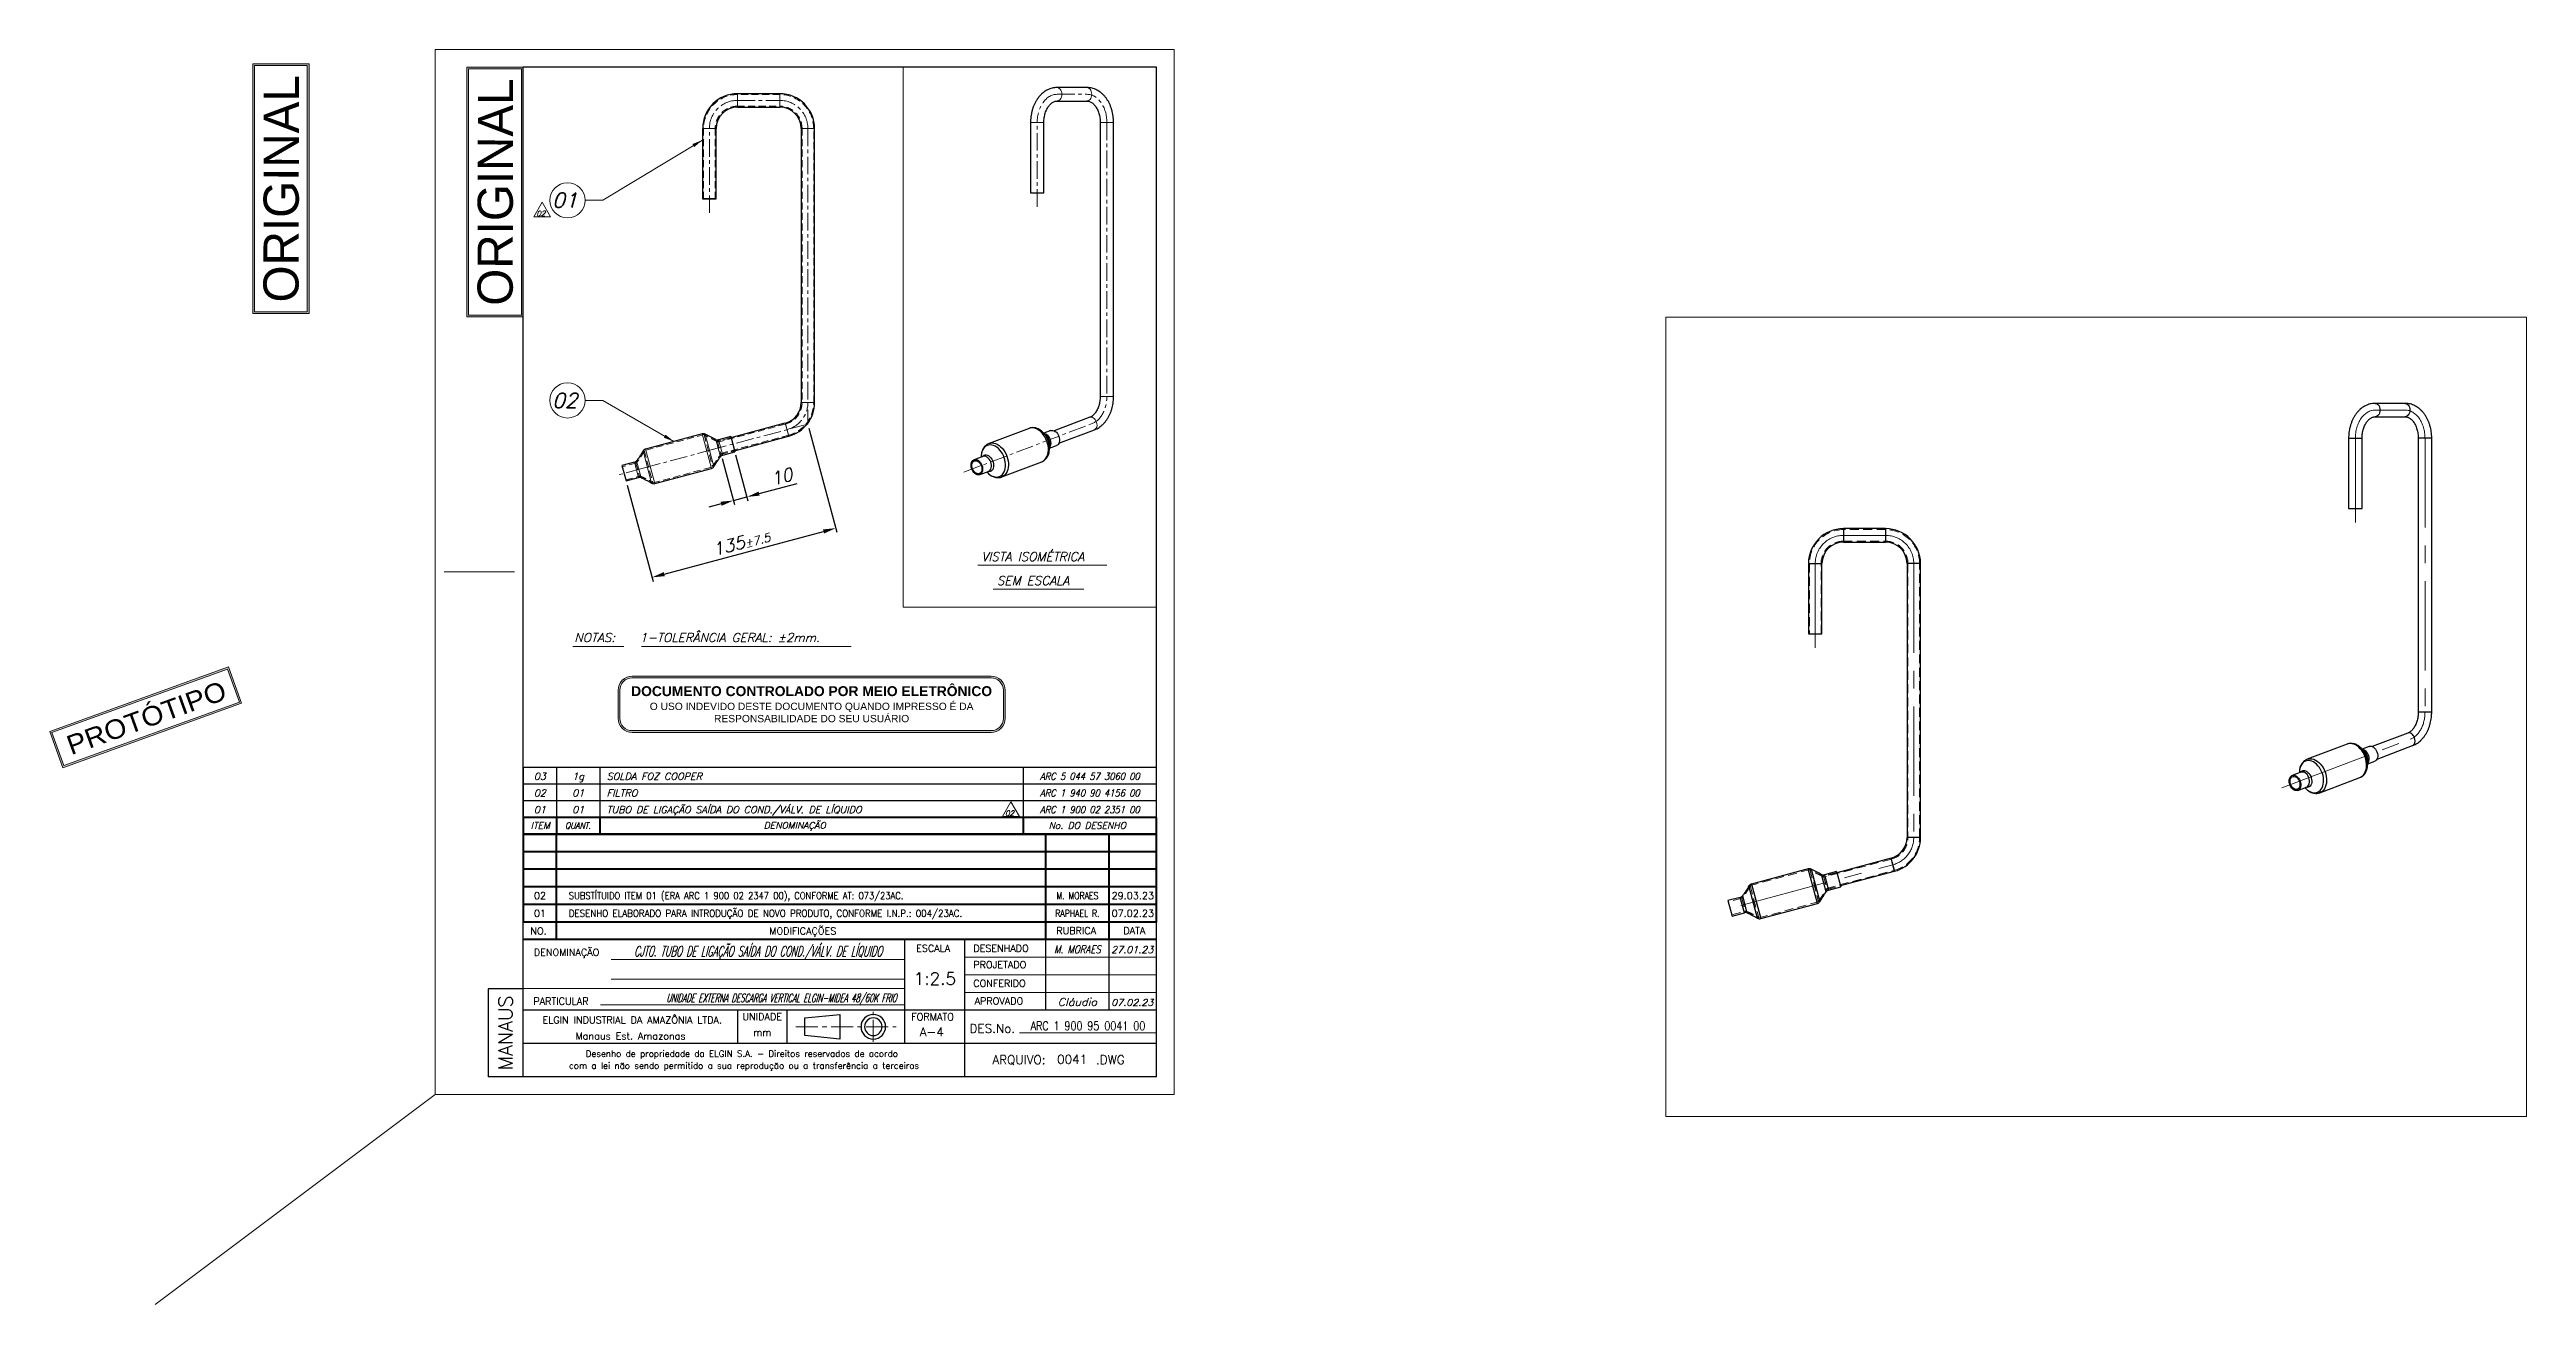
# Model space of a CAD drawing. Header units: millimetres. Extents: x -274 to 1592, y -149 to 3482.
# Drawn here: x -274 to 1486, y -149 to 742 of the extents above; entities that cross this region are included whole.
import ezdxf
from ezdxf.enums import TextEntityAlignment as Align

# ---------------------------------------------------------------- set-up
doc = ezdxf.new("R2010")
doc.units = ezdxf.units.MM
doc.header["$LTSCALE"] = 5
for name, pattern in [('CENTER', [2, 1.25, -0.25, 0.25, -0.25]), ('CENTERX2', [20.32, 12.7, -2.54, 2.54, -2.54]), ('DASHED', [0.75, 0.5, -0.25]), ('HIDDEN', [1.905, 1.27, -0.635])]:
    doc.linetypes.add(name, pattern=pattern)
for name, color, linetype, lineweight in [('Carimbo', 10, 'Continuous', 15), ('Dimensão', 252, 'Continuous', 13), ('Hachura', 2, 'Continuous', 20), ('LCentro', 1, 'CENTER', 15), ('LContorno', 7, 'Continuous', 30), ('LTexto', 7, 'Continuous', 25), ('LTracejada', 2, 'DASHED', 20), ('TEXTO', 3, 'Continuous', 25)]:
    doc.layers.add(name, color=color, linetype=linetype, lineweight=lineweight)
doc.styles.add('ARIAL', font='arial.ttf', dxfattribs={"height": 20})
doc.styles.add('ARIAL ELGIN', font='ARIAL.TTF')
doc.styles.add('ARIAL-ELGIN', font='arial.ttf')
doc.styles.add('romans', font='romans.shx', dxfattribs={"oblique": 15})
doc.dimstyles.new('romans', dxfattribs={"dimscale": 2, "dimtxt": 3, "dimasz": 3, "dimexe": 1, "dimexo": 1, "dimgap": 1.5, "dimtad": 1, "dimdsep": 46, "dimtxsty": 'romans', "dimcen": 0, "dimclrd": 256, "dimclre": 256, "dimclrt": 7, "dimaunit": 1, "dimadec": 0, "dimazin": 0, "dimtfac": 0.666666, "dimtmove": 0, "dimatfit": 3, "dimfxl": 1, "dimlwd": -1, "dimarcsym": 0})
doc.dimstyles.new('romans$0', dxfattribs={"dimscale": 3, "dimtxt": 3, "dimasz": 3, "dimexe": 1, "dimexo": 1, "dimgap": 1, "dimtad": 1, "dimdsep": 46, "dimtxsty": 'romans', "dimcen": 0, "dimclrt": 7, "dimaunit": 1, "dimadec": 0, "dimazin": 0, "dimtfac": 0.666666, "dimtmove": 0, "dimatfit": 3, "dimfxl": 1, "dimarcsym": 0})

msp = doc.modelspace()

# ---------------------------------------------------------------- texts
at = {"layer": 'TEXTO', "style": 'romans', "oblique": 15}
for s, p in [('VISTA ISOMÉTRICA', (388.06, 379.041)), ('SEM ESCALA', (399.044, 362)), ('NOTAS:', (98.864, 321.533)), ('1-TOLERÂNCIA GERAL: ±2mm.', (145.225, 321.533))]:
    msp.add_text(s, height=6.25, dxfattribs=at).set_placement(p)

# ---------------------------------------------------------------- blocks, each defined once
blk = doc.blocks.new('Carimbo Original')
at = {"layer": 'LCentro'}
h = blk.add_hatch(color=10, dxfattribs=at)
h.paths.add_polyline_path([(-16, -71), (0, -71), (0, 0), (-16, 0)])
h.paths.add_polyline_path([(-15.5, -0.5), (-0.5, -0.5), (-0.5, -70.5), (-15.5, -70.5)], flags=16)
at = {"layer": 'LCentro', "color": 10, "linetype": 'Continuous'}
for points in [[(0, -71), (0, 0), (-16, 0), (-16, -71)], [(-0.5, -70.5), (-0.5, -0.5), (-15.5, -0.5), (-15.5, -70.5)]]:
    blk.add_lwpolyline(points, close=True, dxfattribs=at)
at = {"layer": 'LCentro', "color": 10, "style": 'ARIAL ELGIN', "width": 0.968396}
blk.add_text('ORIGINAL', height=10, rotation=89.88333, dxfattribs=at).set_placement((-2.99, -67.83), (-2.86, -3.23), align=Align.FIT)
blk = doc.blocks.new('Acrésc. de Desenho')
at = {"layer": 'LContorno', "color": 3, "lineweight": 60}
for p, q in [((180, 4.74), (0, 4.74)), ((0, 4.74), (0, 0)), ((0, 0), (180, 0)), ((9.47, 4.74), (9.47, 0)), ((21.79, 4.74), (21.79, 0)), ((142.09, 4.74), (142.09, 0)), ((180, 0), (180, 4.74))]:
    blk.add_line(p, q, dxfattribs=at)
at = {"layer": 'TEXTO', "style": 'romans', "oblique": 15}
for s, height, width, p in [('ITEM', 1.83, 1.035276, (4.87, 2.45)), ('QUANT.', 1.757, 0.879985, (15.53, 2.42))]:
    blk.add_text(s, height=height, dxfattribs=dict(at, width=width)).set_placement(p, align=Align.MIDDLE_CENTER)
at = {"layer": 'TEXTO', "style": 'romans', "oblique": 15, "width": 1.035276}
for s, p in [('DENOMINAÇÃO', (77.18, 2.45)), ('No. DO DESENHO', (160.3, 2.45))]:
    blk.add_text(s, height=1.8299, dxfattribs=at).set_placement(p, align=Align.MIDDLE)
blk = doc.blocks.new('Modificações1')
at = {"layer": 'LContorno', "color": 3, "lineweight": 60}
for p, q in [((180, 5), (0, 5)), ((0, 5), (0, 0)), ((180, 0), (0, 0)), ((9.5, 0), (9.5, 5)), ((148.5, 0), (148.5, 5)), ((166.5, 0), (166.5, 5)), ((180, 0), (180, 5))]:
    blk.add_line(p, q, dxfattribs=at)
at = {"layer": 'TEXTO', "style": 'romans'}
for tag, p in [('Nº', (4.75, 2.5)), ('RÚBRICA', (157.5, 2.5)), ('DATA', (173.25, 2.5))]:
    blk.add_attdef(tag, text='', height=2, dxfattribs=at).set_placement(p, align=Align.MIDDLE_CENTER)
blk.add_attdef('MODIFICAÇÕES', text='', height=2, dxfattribs=at).set_placement((12.975, 2.5), align=Align.MIDDLE_LEFT)
blk = doc.blocks.new('Acrésc. de Desenho1')
at = {"layer": 'LContorno', "color": 3}
for p, q in [((180, 4.74), (0, 4.74)), ((0, 4.74), (0, 0)), ((180, 0), (0, 0)), ((9.47, 4.74), (9.47, 0)), ((21.79, 4.74), (21.79, 0)), ((142.09, 4.74), (142.09, 0)), ((180, 0), (180, 4.74))]:
    blk.add_line(p, q, dxfattribs=at)
at = {"layer": 'TEXTO', "style": 'romans', "oblique": 15, "width": 1.035276}
for tag, p in [('ITEM', (4.74, 0.66)), ('QUANT.', (15.63, 0.66)), ('NºDESENHO', (161.04, 0.66))]:
    blk.add_attdef(tag, text='', height=1.93, dxfattribs=at).set_placement(p, align=Align.BOTTOM_CENTER)
blk.add_attdef('DENOMINAÇÃO', text='', height=1.93, dxfattribs=at).set_placement((23.75, 0.66), align=Align.BOTTOM_LEFT)
blk = doc.blocks.new('A4')
at = {"layer": 'Dimensão'}
for p, q in [((-0.01, 0), (-0.01, 297)), ((209.99, 297), (-0.01, 297)), ((209.99, 0), (209.99, 297)), ((2.49, 148.5), (22.49, 148.5)), ((133.49, 38.38), (49.99, 38.38)), ((150.49, 39), (204.99, 39)), ((191.49, 39), (173.49, 39)), ((133.49, 30.12), (24.99, 30.12)), ((133.49, 32.75), (49.99, 32.75)), ((150.49, 34), (204.99, 34)), ((150.49, 29), (204.99, 29)), ((133.49, 25.5), (46.99, 25.5)), ((204.99, 17.5), (165.99, 17.5)), ((209.99, 0), (-0.01, 0))]:
    blk.add_line(p, q, dxfattribs=at)
at = {"layer": 'LCentro'}
for p, q in [((124.49, 15), (124.49, 23.5)), ((102.49, 19.25), (130.99, 19.25))]:
    blk.add_line(p, q, dxfattribs=at)
at = {"layer": 'LContorno', "color": 3}
for p, q in [((24.99, 5), (24.99, 292)), ((204.99, 292), (24.99, 292)), ((204.99, 5), (204.99, 292)), ((133.49, 14.5), (133.49, 44)), ((150.49, 5), (150.49, 44)), ((173.49, 24), (173.49, 44)), ((191.49, 24), (191.49, 44)), ((14.99, 30), (14.99, 5)), ((24.99, 30), (14.99, 30)), ((204.99, 24), (24.99, 24)), ((85.99, 14.5), (85.99, 24)), ((99.99, 14.5), (99.99, 24)), ((204.99, 14.5), (24.99, 14.5)), ((204.99, 5), (14.99, 5))]:
    blk.add_line(p, q, dxfattribs=at)
at = {"layer": 'LContorno', "color": 3, "lineweight": 50}
for p, q in [((204.99, 49), (24.99, 49)), ((204.99, 44), (24.99, 44)), ((34.49, 44), (34.49, 49)), ((173.49, 44), (173.49, 49)), ((191.49, 44), (191.49, 49))]:
    blk.add_line(p, q, dxfattribs=at)
at = {"layer": 'LContorno'}
for p, q in [((104.99, 21.75), (114.94, 22.74)), ((104.99, 19.25), (104.99, 21.75)), ((114.94, 22.74), (114.94, 15.74)), ((104.99, 16.74), (104.99, 19.24)), ((114.94, 15.74), (104.99, 16.74))]:
    blk.add_line(p, q, dxfattribs=at)
for major_axis, start_param, end_param in [((2.47, 2.47), 5.497787, 11.780972), ((-1.77, 1.77), 3.926991, 10.210176)]:
    blk.add_ellipse((124.49, 19.25), major_axis=major_axis, ratio=1, start_param=start_param, end_param=end_param, dxfattribs=at)
at = {"layer": 'LContorno', "style": 'romans'}
blk.add_text('MANAUS', height=4, rotation=90, dxfattribs=at).set_placement((19.99, 17.5), align=Align.MIDDLE)
blk.add_text('A-4', height=2.5, dxfattribs=at).set_placement((137.67, 15.78), align=Align.BOTTOM_LEFT)
at = {"layer": 'LContorno', "style": 'romans', "oblique": 15, "width": 2.742105}
blk.add_attdef('DENOMINAÇÃO', text='', height=2.9, rotation=0.17793, dxfattribs=at).set_placement((51.25, 39.09), (132.24, 39.34), align=Align.FIT)
at = {"layer": 'LContorno', "style": 'romans', "oblique": 15}
for tag, height, width, p in [('NOME1', 2.22, 1.035276, (182.49, 39.49)), ('NOME2', 2.22, 1.035276, (182.49, 34.49)), ('DATA1', 1.93, 0.9, (198.08, 39.59)), ('DATA2', 1.93, 0.9, (198.08, 34.59)), ('NOME3', 2.22, 1.035276, (182.49, 24.49)), ('DATA3', 1.93, 0.9, (198.08, 24.59))]:
    blk.add_attdef(tag, text='', height=height, dxfattribs=dict(at, width=width)).set_placement(p, align=Align.BOTTOM_CENTER)
for tag, height, width, p, p2 in [('DENOMINAÇÃO1', 2.9, 2.574799, (51.25, 33.72), (132.24, 33.72)), ('PARTICULAR', 2.41, 4.089453, (47.62, 26.3), (132.24, 26.3))]:
    blk.add_attdef(tag, text='', height=height, dxfattribs=dict(at, width=width)).set_placement(p, p2, align=Align.FIT)
at = {"layer": 'LContorno', "style": 'romans'}
for tag, height, p in [('ESC.', 3.5, (141.99, 30.12)), ('ARQUIVO', 2.5, (181, 7.98))]:
    blk.add_attdef(tag, text='', height=height, dxfattribs=at).set_placement(p, align=Align.BOTTOM_CENTER)
at = {"layer": 'LContorno', "style": 'romans', "width": 0.85}
blk.add_attdef('NºDESENHO', text='', height=2.5, dxfattribs=at).set_placement((185.49, 17.5), align=Align.BOTTOM_CENTER)
at = {"layer": 'LTexto', "style": 'romans'}
for s, height, p in [('NO.', 2, (29.34, 45.49)), ('MODIFICAÇÕES', 2, (104.44, 45.49)), ('ESCALA', 2, (141.5, 40.5)), ('RUBRICA', 2, (182.14, 45.52)), ('DATA', 2, (198.66, 45.52)), ('DENOMINAÇÃO', 2, (37.31, 39.37)), ('PARTICULAR', 2, (35.72, 25.51)), ('DES.No.', 2.5, (158.31, 17.52)), ('ARQUIVO:       .DWG', 2.5, (177.13, 8.62))]:
    blk.add_text(s, height=height, dxfattribs=at).set_placement(p, align=Align.CENTER)
for s, p in [('DESENHADO', (152.89, 42.49)), ('PROJETADO', (152.89, 37.87)), ('CONFERIDO', (152.89, 32.55)), ('APROVADO', (153.28, 27.53))]:
    blk.add_text(s, height=2, dxfattribs=at).set_placement(p, align=Align.TOP_LEFT)
for s, height, p in [('ELGIN INDUSTRIAL DA AMAZÔNIA LTDA. ', 2, (56.66, 21.14)), ('UNIDADE', 2, (92.92, 22.13)), ('Manaus Est. Amazonas', 2, (55.49, 16.62)), ('mm', 2, (92.92, 17.61)), ('com a lei não sendo permitido a sua reprodução ou a transferência a terceiros', 1.8, (87.74, 8.19)), ('Desenho de propriedade da ELGIN S.A. - Direitos reservados de acordo ', 1.8, (87.74, 11.59))]:
    blk.add_text(s, height=height, dxfattribs=at).set_placement(p, align=Align.MIDDLE_CENTER)
blk.add_text('FORMATO', height=2, dxfattribs=at).set_placement((135.29, 20.46), align=Align.BOTTOM_LEFT)
blk = doc.blocks.new('Carimbo Original PRETO')
at = {"layer": 'LCentro'}
h = blk.add_hatch(color=3, dxfattribs=at)
h.paths.add_polyline_path([(-16, -71), (0, -71), (0, 0), (-16, 0)])
h.paths.add_polyline_path([(-15.5, -0.5), (-0.5, -0.5), (-0.5, -70.5), (-15.5, -70.5)], flags=16)
at = {"layer": 'LCentro', "color": 3, "linetype": 'Continuous'}
for points in [[(0, -71), (0, 0), (-16, 0), (-16, -71)], [(-0.5, -70.5), (-0.5, -0.5), (-15.5, -0.5), (-15.5, -70.5)]]:
    blk.add_lwpolyline(points, close=True, dxfattribs=at)
at = {"layer": 'LCentro', "color": 3, "style": 'ARIAL ELGIN', "width": 0.968396}
blk.add_text('ORIGINAL', height=10, rotation=89.88333, dxfattribs=at).set_placement((-2.99, -67.83), (-2.86, -3.23), align=Align.FIT)
blk = doc.blocks.new('*D121')
at = {"layer": 'Defpoints', "color": 0}
for p in [(264.8, 476.4), (134.2, 441.4), (284.6, 402.4)]:
    blk.add_point(p, dxfattribs=at)
at = {"layer": 'Dimensão', "color": 0, "lineweight": -2}
for p, q in [((265.5, 473.5), (285.4, 399.5)), ((136.4, 433), (154.8, 364.5)), ((162.7, 369.7), (275.9, 400.1))]:
    blk.add_line(p, q, dxfattribs=at)
at = {"layer": 'Dimensão', "color": 0}
for points in [[(276.3, 398.6), (275.5, 401.5), (284.6, 402.4)], [(162.3, 371.2), (163.1, 368.3), (154, 367.4)]]:
    blk.add_solid(points, dxfattribs=at)
at = {"layer": 'Dimensão', "color": 7, "insert": (217.4, 392.2), "char_height": 9, "attachment_point": 5, "rotation": 15, "style": 'romans'}
blk.add_mtext('135{\\H5.999994;%%p7.5}', dxfattribs=at)
blk = doc.blocks.new('*D122')
at = {"layer": 'Defpoints', "color": 0}
for p in [(203, 454.9), (212.7, 457.5), (221.5, 424.6)]:
    blk.add_point(p, dxfattribs=at)
at = {"layer": 'Dimensão', "color": 0, "lineweight": -2}
for p, q in [((203.8, 452), (212.6, 419.2)), ((213.4, 454.6), (222.2, 421.7)), ((211.8, 422), (221.5, 424.6)), ((230.2, 427), (257.1, 434.2)), ((203.1, 419.7), (194.4, 417.4))]:
    blk.add_line(p, q, dxfattribs=at)
at = {"layer": 'Dimensão', "color": 0}
for points in [[(229.8, 428.4), (230.5, 425.5), (221.5, 424.6)], [(203.5, 418.3), (202.7, 421.2), (211.8, 422)]]:
    blk.add_solid(points, dxfattribs=at)
at = {"layer": 'Dimensão', "color": 7, "insert": (246, 439), "char_height": 9, "attachment_point": 5, "rotation": 15, "style": 'romans'}
blk.add_mtext('10', dxfattribs=at)
blk = doc.blocks.new('InsCirculo')
at = {"layer": 'Dimensão'}
blk.add_circle((0, 0), 5, dxfattribs=at)
at = {"layer": 'TEXTO', "style": 'romans', "oblique": 15}
blk.add_attdef('00', text='', height=4.17, dxfattribs=at).set_placement((-0.76, 0), align=Align.MIDDLE_CENTER)
blk = doc.blocks.new('100')
at = {"color": 7, "linetype": 'Continuous', "lineweight": 25}
for p, q in [((110.6, 269.8), (80.6, 269.8)), ((80.6, 269.8), (80.6, 265)), ((80.6, 265), (80.6, 260.2)), ((110.6, 269.8), (110.6, 265)), ((110.6, 265), (110.6, 260.2)), ((80.6, 260.2), (110.6, 260.2)), ((55.9, 245), (55.9, 195)), ((55.9, 245), (60.6, 245)), ((60.6, 245), (65.4, 245)), ((65.4, 195), (65.4, 245)), ((125.9, 245), (125.9, 50.3)), ((130.6, 245), (125.9, 245)), ((135.4, 245), (130.6, 245)), ((135.4, 50.3), (135.4, 245)), ((55.9, 195), (60.6, 195)), ((60.6, 195), (65.4, 195)), ((114.6, 35.6), (76, 25.3)), ((115.8, 31), (114.6, 35.6)), ((130.6, 50.3), (125.9, 50.3)), ((135.4, 50.3), (130.6, 50.3)), ((55.5, 28), (15.3, 17.2)), ((62.1, 3.5), (55.5, 28)), ((57.6, 27.8), (63.8, 4.7)), ((68.4, 11.8), (65.1, 24)), ((75.8, 26.2), (67.2, 23.9)), ((67.2, 23.9), (70.1, 12.9)), ((75.8, 26.2), (78.7, 15.2)), ((78.5, 16.1), (117, 26.4)), ((117, 26.4), (115.8, 31)), ((7.3, 7.8), (-1.5, 5.5)), ((-1.5, 5.5), (1.5, -5.5)), ((10.3, -3.1), (7.3, 7.8)), ((8.9, 8.8), (12.1, -3.2)), ((19.6, -7), (13.5, 15.9)), ((15.3, 17.2), (21.9, -7.3)), ((21.9, -7.3), (62.1, 3.5)), ((70.1, 12.9), (78.7, 15.2)), ((1.5, -5.5), (10.3, -3.1))]:
    blk.add_line(p, q, dxfattribs=at)
at = {"color": 7, "linetype": 'HIDDEN', "lineweight": 18}
for p, q in [((80.6, 260.2), (80.6, 269.8)), ((80.6, 260.9), (80.6, 269.1)), ((110.6, 269.1), (80.6, 269.1)), ((110.6, 260.2), (110.6, 269.8)), ((110.6, 260.9), (110.6, 269.1)), ((80.6, 260.9), (110.6, 260.9)), ((65.4, 245), (55.9, 245)), ((64.7, 245), (56.5, 245)), ((56.5, 245), (56.5, 195)), ((64.7, 195), (64.7, 245)), ((125.9, 245), (135.4, 245)), ((134.7, 245), (126.5, 245)), ((126.5, 245), (126.5, 50.3)), ((134.7, 50.3), (134.7, 245)), ((114.6, 35.6), (117, 26.4)), ((125.9, 50.3), (135.4, 50.3)), ((126.5, 50.3), (134.7, 50.3)), ((56.8, 27.5), (14.3, 16.2)), ((55.5, 28), (62.1, 3.5)), ((56.8, 27.5), (63, 4.6)), ((63.8, 4.7), (57.6, 27.8)), ((65.1, 24), (68.4, 11.8)), ((76, 25.4), (66.4, 22.8)), ((76, 25.3), (66.4, 22.7)), ((66.4, 22.8), (68.9, 13.4)), ((114.7, 35), (66.6, 22.1)), ((70.1, 12.9), (67.2, 23.9)), ((68.7, 14.1), (116.9, 27.1)), ((116.9, 27.1), (114.7, 35)), ((8.4, 7.3), (-1.3, 4.7)), ((7.3, 7.8), (10.3, -3.1)), ((8.4, 7.3), (10.9, -2.1)), ((12.1, -3.2), (8.9, 8.8)), ((13.5, 15.9), (19.6, -7)), ((14.3, 16.2), (20.5, -6.8)), ((21.9, -7.3), (15.3, 17.2)), ((20.5, -6.8), (63, 4.6)), ((68.8, 13.5), (78.5, 16.1)), ((68.9, 13.4), (78.5, 16)), ((1.3, -4.7), (10.9, -2.1))]:
    blk.add_line(p, q, dxfattribs=at)
at = {"color": 7, "linetype": 'CENTERX2', "lineweight": 18}
for p, q in [((80.6, 265), (110.6, 265)), ((60.6, 185), (60.6, 245)), ((130.6, 245), (130.6, 50.3)), ((7.7, 2.1), (115.8, 31))]:
    blk.add_line(p, q, dxfattribs=at)
at = {"color": 7, "linetype": 'Continuous', "lineweight": 25}
for centre, radius, start, end in [((80.6, 245), 24.8, 90, 180), ((110.6, 245), 24.8, 0, 90), ((80.6, 245), 15.2, 90, 180), ((110.6, 245), 15.2, 0, 90), ((110.6, 50.3), 15.2, 285, 0), ((110.6, 50.3), 24.8, 285, 0), ((56.3, 25.1), 3, 62.8621, 105), ((66.4, 26.8), 3, 244.7852, 285), ((6.6, 10.7), 3, 285, 319.8841), ((16.1, 14.4), 3, 105, 149.9758), ((61.3, 6.4), 3, 285, 327.1379), ((70.9, 10), 3, 105, 145.2148), ((11, -6), 3, 70.1159, 105), ((21.1, -4.4), 3, 240.0242, 285)]:
    blk.add_arc(centre, radius, start, end, dxfattribs=at)
at = {"color": 7, "linetype": 'HIDDEN', "lineweight": 18}
for centre, radius, start, end in [((80.6, 245), 24.1, 90, 180), ((110.6, 245), 24.1, 0, 90), ((80.6, 245), 15.9, 90, 180), ((110.6, 245), 15.9, 0, 90), ((110.6, 50.3), 15.9, 285, 0), ((110.6, 50.3), 24.1, 285, 0)]:
    blk.add_arc(centre, radius, start, end, dxfattribs=at)
at = {"color": 7, "linetype": 'CENTERX2', "lineweight": 18}
for centre, start, end in [((80.6, 245), 90, 180), ((110.6, 245), 0, 90), ((110.6, 50.3), 285, 0)]:
    blk.add_arc(centre, 20, start, end, dxfattribs=at)
at = {"color": 7, "linetype": 'HIDDEN', "lineweight": 18}
for points, knots in [([(66.4, 22.6), (65.4, 23.1), (63.2, 24), (60, 25.6), (57.9, 26.7), (56.9, 27.3)], [0, 0, 0, 0, 0.329012, 0.661627, 1, 1, 1, 1]), ([(14.4, 15.8), (13.8, 14.9), (12.8, 13.1), (11.3, 10.7), (9.9, 8.7), (8.9, 7.6), (8.4, 7.2)], [0, 0, 0, 0, 0.311867, 0.580915, 0.809119, 1, 1, 1, 1]), ([(62.9, 4.8), (63.5, 5.8), (64.8, 7.8), (66.8, 10.8), (68.1, 12.7), (68.8, 13.7)], [0, 0, 0, 0, 0.338373, 0.670988, 1, 1, 1, 1]), ([(10.9, -2), (11.5, -2.2), (12.9, -2.6), (15.1, -3.6), (17.7, -5), (19.4, -6), (20.4, -6.5)], [0, 0, 0, 0, 0.190881, 0.419085, 0.688133, 1, 1, 1, 1])]:
    blk.add_open_spline(points, degree=3, knots=knots, dxfattribs=at)
at = {"color": 7, "linetype": 'Continuous', "lineweight": 25}
for points, knots in [([(65.1, 24), (63.9, 24.6), (61.4, 25.9), (58.9, 27.1), (57.6, 27.8)], [0, 0, 0, 0, 0.496068, 1, 1, 1, 1]), ([(13.5, 15.9), (12.9, 14.9), (11.9, 13.1), (10.3, 10.7), (9.3, 9.4), (8.9, 8.8)], [0, 0, 0, 0, 0.405161, 0.737489, 1, 1, 1, 1]), ([(63.8, 4.7), (64.6, 5.9), (66.1, 8.3), (67.7, 10.6), (68.4, 11.8)], [0, 0, 0, 0, 0.503932, 1, 1, 1, 1]), ([(12.1, -3.2), (12.8, -3.4), (14.3, -4.1), (16.8, -5.4), (18.6, -6.4), (19.6, -7)], [0, 0, 0, 0, 0.262511, 0.594839, 1, 1, 1, 1])]:
    blk.add_open_spline(points, degree=3, knots=knots, dxfattribs=at)
blk = doc.blocks.new('Carimbo Protótipo')
at = {"layer": 'LCentro'}
h = blk.add_hatch(color=10, dxfattribs=at)
h.paths.add_polyline_path([(0, 11), (0, 0), (54, 0), (54, 11)])
h.paths.add_polyline_path([(53.5, 10.5), (53.5, 0.5), (0.5, 0.5), (0.5, 10.5)], flags=16)
h.paths.add_polyline_path([(1.66, 0.69), (55.03, 0.69), (55.03, 11.16), (1.66, 11.16)], flags=9)
at = {"layer": 'LCentro', "color": 10, "linetype": 'Continuous'}
for points in [[(0, 0), (54, 0), (54, 11), (0, 11)], [(0.5, 0.5), (53.5, 0.5), (53.5, 10.5), (0.5, 10.5)]]:
    blk.add_lwpolyline(points, close=True, dxfattribs=at)
at = {"layer": 'LCentro', "color": 10, "style": 'ARIAL-ELGIN', "width": 1.050604}
blk.add_text('PROTÓTIPO', height=5.5, dxfattribs=at).set_placement((3.4, 2.53), (50.91, 2.53), align=Align.FIT)
blk = doc.blocks.new('Modificações1 - AJUSTAR')
at = {"layer": 'LContorno', "color": 3, "lineweight": 60}
for p, q in [((180, 5), (0, 5)), ((0, 5), (0, 0)), ((180, 0), (0, 0)), ((9.5, 0), (9.5, 5)), ((148.5, 0), (148.5, 5)), ((166.5, 0), (166.5, 5)), ((180, 0), (180, 5))]:
    blk.add_line(p, q, dxfattribs=at)
at = {"layer": 'TEXTO', "style": 'romans'}
for tag, p in [('Nº', (4.75, 2.5)), ('RÚBRICA', (157.5, 2.5)), ('DATA', (173.25, 2.5))]:
    blk.add_attdef(tag, text='', height=2, dxfattribs=at).set_placement(p, align=Align.MIDDLE_CENTER)
blk.add_attdef('MODIFICAÇÕES', text='', height=2, dxfattribs=at).set_placement((12.97, 1.5), (147.31, 1.5), align=Align.FIT)
blk = doc.blocks.new('Carimbo Cópia Controlada')
h = blk.add_hatch(color=10)
h.paths.add_polyline_path([(106, 0, 0.414214), (110, 4), (110, 12, 0.414214), (106, 16), (4, 16, 0.414214), (0, 12), (0, 4, 0.414214), (4, 0)])
h.paths.add_polyline_path([(4, 0.5, -0.414214), (0.5, 4), (0.5, 12, -0.414214), (4, 15.5), (106, 15.5, -0.414214), (109.5, 12), (109.5, 4, -0.414214), (106, 0.5)], flags=16)
h.paths.add_polyline_path([(3.02, 0.75), (106.86, 0.75), (106.86, 14.69), (3.02, 14.69)], flags=8)
at = {"layer": 'Carimbo', "color": 10}
for points in [[(4, 0), (106, 0, 0.414214), (110, 4), (110, 12, 0.414214), (106, 16), (4, 16, 0.414214), (0, 12), (0, 4, 0.414214)], [(4, 0.5), (106, 0.5, 0.414214), (109.5, 4), (109.5, 12, 0.414214), (106, 15.5), (4, 15.5, 0.414214), (0.5, 12), (0.5, 4, 0.414214)]]:
    blk.add_lwpolyline(points, format="xyb", close=True, dxfattribs=at)
at = {"layer": 'Carimbo', "color": 10, "insert": (55, 8), "char_height": 2.5, "attachment_point": 5, "style": 'ARIAL'}
blk.add_mtext('{\\fArial|b1|i0|c0|p34;\\H1.125x;\\Q0;DOCUMENTO CONTROLADO POR MEIO ELETRÔNICO\\P\\fArial|b0|i0|c0|p34;\\H0.74074x;O USO INDEVIDO DESTE DOCUMENTO QUANDO IMPRESSO É DA\\PRESPONSABILIDADE DO SEU USUÁRIO}', dxfattribs=at)
blk = doc.blocks.new('Bandeira de Revisão')
at = {"layer": 'Dimensão'}
for p, q in [((-2.4, 4.16), (-4.8, 0)), ((-4.8, 0), (0, 0)), ((0, 0), (-2.4, 4.16))]:
    blk.add_line(p, q, dxfattribs=at)
at = {"layer": 'Hachura', "style": 'romans', "oblique": 15}
blk.add_attdef('00', text='', height=1.5, dxfattribs=at).set_placement((-2.77, 0.19), align=Align.CENTER)

# ---------------------------------------------------------------- dimensions: what is measured, and where the dimension line sits
at = {"layer": 'Dimensão'}
dim = msp.add_linear_dim(base=(284.589, 402.401), p1=(134.154, 441.372), p2=(264.769, 476.371), angle=15, dimstyle='romans$0', override={"dimdec": 0, "dimtol": 1, "dimlim": 0, "dimtp": 7.5, "dimtm": 7.5}, dxfattribs=at)
dim.commit()
dim.dimension.update_dxf_attribs({"geometry": '*D121', "text_midpoint": (219.389, 384.931), "dimtype": 161})
dim = msp.add_aligned_dim(p1=(203.001, 454.89), p2=(212.661, 457.478), distance=-34, dimstyle='romans$0', dxfattribs=at)
dim.commit()
dim.dimension.update_dxf_attribs({"geometry": '*D122', "text_midpoint": (246.026, 438.983)})

# ---------------------------------------------------------------- linework, layer by layer
at = {"color": 7, "linetype": 'Continuous', "lineweight": 25}
for p, q in [((1399.564, 491.09), (1378.351, 491.09)), ((1378.351, 481.565), (1399.564, 481.565)), ((1359.446, 466.327), (1359.446, 416.327)), ((1359.446, 466.327), (1367.576, 466.327)), ((1367.576, 466.327), (1368.971, 466.327)), ((1368.971, 416.327), (1368.971, 466.327)), ((1408.944, 466.327), (1408.944, 271.674)), ((1417.074, 466.327), (1408.944, 466.327)), ((1418.469, 466.327), (1417.074, 466.327)), ((1418.469, 271.674), (1418.469, 466.327)), ((1359.446, 416.327), (1367.576, 416.327)), ((1367.576, 416.327), (1368.971, 416.327)), ((1417.074, 271.674), (1408.944, 271.674)), ((1418.469, 271.674), (1417.074, 271.674)), ((1358.404, 248.953), (1329.994, 238.187)), ((1373.986, 247.318), (1369.012, 245.433)), ((1401.537, 256.809), (1376.242, 247.224)), ((1379.618, 238.317), (1404.912, 247.902)), ((1325.575, 228.973), (1319.345, 226.613)), ((1373.013, 234.865), (1377.991, 236.751)), ((1373.155, 236.701), (1373.185, 236.944)), ((1323.35, 216.046), (1329.579, 218.406)), ((1328.415, 217.965), (1329.02, 217.316)), ((1329.881, 218.156), (1329.137, 218.239)), ((1338.994, 214.435), (1367.404, 225.201))]:
    msp.add_line(p, q, dxfattribs=at)
at = {"color": 7, "linetype": 'CENTERX2', "lineweight": 18}
for p, q in [((1378.351, 486.327), (1399.564, 486.327)), ((1364.209, 406.327), (1364.209, 466.327)), ((1413.706, 466.327), (1413.706, 271.674)), ((1311.996, 217.786), (1403.224, 252.355))]:
    msp.add_line(p, q, dxfattribs=at)
at = {"color": 7, "linetype": 'Continuous', "lineweight": 25, "flags": 128}
for points in [[(1378.352, 491.09), (1378.533, 491.083), (1379.252, 490.916), (1379.928, 490.535), (1380.531, 489.957), (1381.032, 489.21), (1381.407, 488.327), (1381.64, 487.351), (1381.718, 486.327)], [(1381.718, 486.327), (1381.64, 485.304), (1381.407, 484.328), (1381.032, 483.445), (1380.531, 482.698), (1379.928, 482.12), (1379.252, 481.739), (1378.533, 481.572), (1378.371, 481.565)], [(1399.564, 491.09), (1399.746, 491.083), (1400.465, 490.916), (1401.141, 490.535), (1401.744, 489.957), (1402.245, 489.21), (1402.62, 488.327), (1402.853, 487.351), (1402.932, 486.327)], [(1402.932, 486.327), (1402.853, 485.304), (1402.62, 484.328), (1402.245, 483.445), (1401.744, 482.698), (1401.141, 482.12), (1400.465, 481.739), (1399.746, 481.572), (1399.564, 481.565)], [(1360.58, 249.344), (1359.403, 249.234), (1358.404, 248.953)], [(1367.404, 225.201), (1368.045, 225.488), (1369.029, 226.128), (1369.903, 226.963), (1370.652, 227.979), (1371.262, 229.157), (1371.724, 230.476), (1372.028, 231.913), (1372.17, 233.442), (1372.146, 235.036), (1371.957, 236.667), (1371.606, 238.305), (1371.101, 239.92), (1370.449, 241.486), (1369.662, 242.972), (1368.755, 244.353), (1367.743, 245.605), (1366.645, 246.704), (1365.481, 247.631), (1364.27, 248.371), (1363.035, 248.908), (1361.797, 249.234), (1360.58, 249.344)], [(1373.986, 247.318), (1374.556, 247.464), (1375.364, 247.464), (1376.198, 247.242), (1377.023, 246.807), (1377.806, 246.176), (1378.515, 245.375), (1379.12, 244.438), (1379.597, 243.403), (1379.926, 242.311), (1380.094, 241.208), (1380.094, 240.139), (1379.926, 239.148), (1379.597, 238.275), (1379.119, 237.556), (1378.514, 237.02), (1377.991, 236.751)], [(1406.592, 252.355), (1406.326, 253.344), (1405.915, 254.287), (1405.378, 255.139), (1404.74, 255.862), (1404.032, 256.42), (1403.285, 256.788), (1402.536, 256.949), (1401.819, 256.895), (1401.537, 256.809)], [(1324.466, 229.858), (1324.444, 229.586), (1324.411, 228.532)], [(1335.209, 214.343), (1336.327, 214.449), (1337.384, 214.766), (1338.361, 215.288), (1339.238, 216.005), (1340, 216.904), (1340.632, 217.968), (1341.123, 219.177), (1341.463, 220.509), (1341.647, 221.938), (1341.671, 223.439), (1341.533, 224.983), (1341.238, 226.541), (1340.79, 228.086), (1340.198, 229.586), (1339.473, 231.016), (1338.627, 232.348), (1337.678, 233.557), (1336.643, 234.62), (1335.54, 235.519), (1334.392, 236.236), (1333.218, 236.758), (1332.04, 237.075), (1330.882, 237.182), (1329.764, 237.075), (1328.707, 236.758), (1327.731, 236.236), (1326.853, 235.519), (1326.092, 234.62), (1325.459, 233.557), (1324.968, 232.348), (1324.628, 231.016), (1324.466, 229.858)], [(1325.133, 228.806), (1325.153, 228.833), (1325.736, 229.448), (1326.429, 229.87), (1327.205, 230.085), (1328.037, 230.085), (1328.895, 229.87), (1329.747, 229.448), (1330.564, 228.833), (1331.314, 228.049), (1331.972, 227.123), (1332.514, 226.089), (1332.919, 224.985), (1333.174, 223.849), (1333.269, 222.725), (1333.2, 221.65), (1332.97, 220.666), (1332.588, 219.807), (1332.067, 219.105), (1331.427, 218.584), (1330.689, 218.264), (1329.881, 218.156), (1329.881, 218.156)], [(1329.579, 218.406), (1330.102, 218.675), (1330.708, 219.211), (1331.185, 219.93), (1331.514, 220.803), (1331.682, 221.794), (1331.682, 222.863), (1331.514, 223.966), (1331.185, 225.058), (1330.708, 226.093), (1330.103, 227.03), (1329.394, 227.831), (1328.611, 228.462), (1327.786, 228.897), (1326.952, 229.119), (1326.144, 229.119), (1325.575, 228.973)], [(1330.013, 238.194), (1330.993, 238.469), (1332.17, 238.578)], [(1332.17, 238.578), (1333.387, 238.469), (1334.625, 238.142), (1335.86, 237.605), (1337.071, 236.866), (1338.235, 235.938), (1339.333, 234.839), (1340.345, 233.588), (1341.252, 232.206), (1342.039, 230.72), (1342.691, 229.155), (1343.196, 227.539), (1343.547, 225.901), (1343.736, 224.271), (1343.76, 222.677), (1343.618, 221.147), (1343.314, 219.71), (1342.852, 218.391), (1342.241, 217.213), (1341.492, 216.197), (1340.619, 215.362), (1339.635, 214.723), (1339, 214.437)], [(1322.381, 215.872), (1321.556, 215.984), (1320.722, 216.314), (1319.914, 216.85), (1319.164, 217.569), (1318.504, 218.443), (1317.96, 219.434), (1317.555, 220.503), (1317.305, 221.606), (1317.221, 222.697), (1317.305, 223.733), (1317.555, 224.67), (1317.961, 225.47), (1318.504, 226.101), (1319.165, 226.537), (1319.915, 226.759), (1320.723, 226.759), (1321.557, 226.537), (1322.382, 226.101), (1323.165, 225.47), (1323.874, 224.67), (1324.479, 223.733), (1324.956, 222.697), (1325.285, 221.606), (1325.453, 220.503), (1325.453, 219.434), (1325.285, 218.443), (1324.956, 217.569), (1324.478, 216.85), (1323.873, 216.314), (1323.165, 215.984), (1322.381, 215.872)], [(1322.235, 216.645), (1321.477, 216.754), (1320.713, 217.078), (1319.979, 217.6), (1319.308, 218.297), (1318.733, 219.135), (1318.28, 220.076), (1317.971, 221.076), (1317.82, 222.087), (1317.833, 223.063), (1318.011, 223.958), (1318.345, 224.73), (1318.819, 225.343), (1319.411, 225.769), (1320.094, 225.987), (1320.836, 225.987), (1321.601, 225.769), (1322.355, 225.343), (1323.061, 224.73), (1323.688, 223.958), (1324.205, 223.063), (1324.588, 222.087), (1324.82, 221.076), (1324.889, 220.076), (1324.793, 219.135), (1324.536, 218.297), (1324.129, 217.6), (1323.593, 217.078), (1322.952, 216.754), (1322.235, 216.645)]]:
    msp.add_lwpolyline(points, dxfattribs=at)
at = {"color": 7, "linetype": 'Continuous', "lineweight": 25}
for centre, radius, start, end in [((1356.918, 234.816), 16.048, 350.669721, 49.909941), ((1402.986, 251.172), 3.795, 300.489602, 18.173929), ((1367.322, 238.751), 6.714, 329.293675, 72.183198), ((1364.523, 237.687), 8.694, 355.097674, 47.328882), ((1335.798, 223.498), 9.174, 222.363049, 266.319655)]:
    msp.add_arc(centre, radius, start, end, dxfattribs=at)
at = {"color": 7, "linetype": 'CENTERX2', "lineweight": 18}
for centre, start_param, end_param in [((1378.351, 466.327), 0, 1.57079633), ((1399.564, 466.327), 4.71238898, 6.28318531), ((1399.564, 271.674), 3.40339204, 4.71238898)]:
    msp.add_ellipse(centre, major_axis=(0, 20), ratio=0.70710678, start_param=start_param, end_param=end_param, dxfattribs=at)
at = {"color": 7, "linetype": 'Continuous', "lineweight": 25}
for points, knots in [([(1378.351, 491.09), (1377.986, 491.082), (1377.051, 491.061), (1375.555, 490.855), (1373.882, 490.437), (1372.25, 489.827), (1370.67, 489.031), (1369.152, 488.054), (1367.706, 486.901), (1366.344, 485.578), (1365.077, 484.096), (1363.917, 482.465), (1362.873, 480.7), (1361.956, 478.816), (1361.173, 476.829), (1360.529, 474.758), (1360.029, 472.621), (1359.679, 470.433), (1359.479, 468.329), (1359.457, 466.956), (1359.446, 466.327)], [0, 0, 0, 0, 0.03484438, 0.08935402, 0.14387783, 0.19862729, 0.25379414, 0.30952114, 0.36588755, 0.42290278, 0.48051176, 0.53861217, 0.59707906, 0.65578928, 0.7146392, 0.77354717, 0.83246244, 0.89136992, 0.95027161, 1, 1, 1, 1]), ([(1368.971, 466.327), (1368.974, 466.618), (1368.984, 467.484), (1369.094, 468.919), (1369.345, 470.602), (1369.716, 472.225), (1370.197, 473.765), (1370.78, 475.202), (1371.451, 476.517), (1372.195, 477.695), (1372.997, 478.724), (1373.84, 479.596), (1374.708, 480.307), (1375.591, 480.86), (1376.483, 481.255), (1377.405, 481.515), (1378.024, 481.548), (1378.351, 481.565)], [0, 0, 0, 0, 0.03408804, 0.10166827, 0.16917717, 0.23652873, 0.30367805, 0.37060195, 0.4373124, 0.50387618, 0.57041737, 0.63713563, 0.70441846, 0.7728801, 0.84344791, 0.91743105, 1, 1, 1, 1]), ([(1418.469, 466.327), (1418.464, 466.736), (1418.451, 467.888), (1418.311, 469.781), (1418.004, 471.984), (1417.546, 474.144), (1416.94, 476.247), (1416.19, 478.273), (1415.3, 480.208), (1414.273, 482.034), (1413.116, 483.734), (1411.839, 485.29), (1410.451, 486.686), (1408.966, 487.909), (1407.399, 488.944), (1405.767, 489.784), (1404.088, 490.422), (1402.378, 490.853), (1400.864, 491.061), (1399.925, 491.082), (1399.564, 491.09)], [0, 0, 0, 0, 0.03229747, 0.09123924, 0.15024895, 0.20933536, 0.26851621, 0.32779931, 0.38717636, 0.44660887, 0.50601376, 0.56528094, 0.62426714, 0.68281091, 0.74075942, 0.79800104, 0.85449263, 0.91027212, 0.96545409, 1, 1, 1, 1]), ([(1399.564, 481.565), (1399.693, 481.562), (1400.161, 481.551), (1400.921, 481.417), (1401.853, 481.089), (1402.755, 480.612), (1403.66, 479.961), (1404.557, 479.124), (1405.401, 478.132), (1406.183, 476.992), (1406.89, 475.716), (1407.511, 474.315), (1408.032, 472.807), (1408.446, 471.211), (1408.741, 469.548), (1408.914, 467.911), (1408.934, 466.831), (1408.944, 466.327)], [0, 0, 0, 0, 0.032723908, 0.118449458, 0.1904422, 0.258718316, 0.331252991, 0.401106902, 0.469410348, 0.536948318, 0.604178885, 0.671344901, 0.738552019, 0.805873341, 0.873323318, 0.94087978, 1, 1, 1, 1]), ([(1408.944, 271.674), (1408.94, 271.384), (1408.931, 270.517), (1408.82, 269.082), (1408.57, 267.4), (1408.199, 265.777), (1407.717, 264.237), (1407.135, 262.8), (1406.464, 261.484), (1405.72, 260.306), (1404.918, 259.277), (1404.075, 258.405), (1403.207, 257.696), (1402.352, 257.154), (1401.802, 256.921), (1401.537, 256.809)], [0, 0, 0, 0, 0.04075164, 0.12154258, 0.20224827, 0.28276584, 0.36304165, 0.44304797, 0.52279911, 0.60237491, 0.68192371, 0.76168418, 0.84211959, 0.92396425, 1, 1, 1, 1]), ([(1404.912, 247.902), (1405.251, 248.038), (1406.134, 248.394), (1407.512, 249.129), (1409.02, 250.136), (1410.452, 251.319), (1411.799, 252.67), (1413.048, 254.179), (1414.188, 255.834), (1415.21, 257.622), (1416.105, 259.525), (1416.864, 261.527), (1417.483, 263.611), (1417.958, 265.759), (1418.282, 267.953), (1418.445, 269.932), (1418.462, 271.175), (1418.469, 271.674)], [0, 0, 0, 0, 0.04170819, 0.10879247, 0.17634994, 0.24469148, 0.31381166, 0.38363205, 0.45402179, 0.5248281, 0.59590487, 0.66713213, 0.73841454, 0.8097008, 0.88097677, 0.95224777, 1, 1, 1, 1]), ([(1361.129, 249.446), (1360.854, 249.437), (1360.161, 249.413), (1359.243, 249.256), (1358.639, 249.018), (1358.422, 248.933)], [0, 0, 0, 0, 0.296240168, 0.747777797, 1, 1, 1, 1]), ([(1367.18, 247.14), (1366.855, 247.39), (1366.136, 247.945), (1364.936, 248.594), (1363.623, 249.101), (1362.345, 249.395), (1361.513, 249.43), (1361.129, 249.446)], [0, 0, 0, 0, 0.17774252, 0.39413387, 0.60858252, 0.81943771, 1, 1, 1, 1]), ([(1330.028, 238.173), (1329.854, 238.114), (1329.294, 237.924), (1328.431, 237.406), (1327.463, 236.648), (1326.615, 235.728), (1325.89, 234.671), (1325.295, 233.484), (1324.848, 232.177), (1324.573, 230.992), (1324.51, 230.227), (1324.488, 229.953)], [0, 0, 0, 0, 0.05472678, 0.17577287, 0.29653602, 0.41817855, 0.54168237, 0.6676528, 0.7961995, 0.92694728, 1, 1, 1, 1]), ([(1367.427, 225.234), (1367.673, 225.327), (1368.3, 225.565), (1369.214, 226.152), (1370.153, 226.951), (1370.972, 227.905), (1371.668, 228.995), (1372.22, 230.216), (1372.574, 231.265), (1372.687, 231.924), (1372.719, 232.114)], [0, 0, 0, 0, 0.08967809, 0.22799333, 0.36629628, 0.50591028, 0.64786996, 0.79273785, 0.94049477, 1, 1, 1, 1]), ([(1370.41, 244.084), (1370.138, 244.332), (1369.594, 244.829), (1368.897, 245.544), (1368.548, 245.902)], [0, 0, 0, 0, 0.49923072, 1, 1, 1, 1]), ([(1372.976, 234.108), (1372.986, 234.329), (1373.009, 234.814), (1373.051, 235.66), (1373.139, 236.5), (1373.186, 236.949)], [0, 0, 0, 0, 0.28101813, 0.61587448, 1, 1, 1, 1]), ([(1329.078, 217.28), (1329.289, 217.064), (1329.86, 216.481), (1330.892, 215.7), (1332.144, 214.945), (1333.451, 214.39), (1334.781, 214.042), (1336.105, 213.906), (1337.387, 213.995), (1338.358, 214.184), (1338.866, 214.404), (1338.992, 214.458)], [0, 0, 0, 0, 0.07659425, 0.20721636, 0.3377241, 0.46729996, 0.59494496, 0.7198325, 0.84166097, 0.9607603, 1, 1, 1, 1])]:
    msp.add_open_spline(points, degree=3, knots=knots, dxfattribs=at)
at = {"layer": 'Dimensão'}
for p, q in [((385.392, 376.165), (477.121, 376.165)), ((396.376, 359.124), (460.935, 359.124)), ((133.878, 318.246), (97.691, 318.246)), ((146.581, 318.246), (295.598, 318.246)), ((0, 0), (-199.002, -149.243))]:
    msp.add_line(p, q, dxfattribs=at)
for points in [[(512.5, 730), (512.5, 346.244), (332.448, 346.244), (332.448, 730)], [(874.378, -15.638), (874.378, 552.247), (1485.788, 552.247), (1485.788, -15.638)]]:
    msp.add_lwpolyline(points, close=True, dxfattribs=at)
at = {"layer": 'LCentro', "ltscale": 2}
for p, q in [((214.769, 706.371), (244.769, 706.371)), ((441.833, 710.688), (463.046, 710.688)), ((194.769, 626.371), (194.769, 686.371)), ((264.769, 686.371), (264.769, 476.371)), ((427.691, 630.688), (427.691, 690.688)), ((477.189, 690.688), (477.189, 496.035)), ((264.769, 476.371), (196.855, 458.173)), ((375.479, 442.147), (466.707, 476.716)), ((147.677, 444.996), (197.905, 458.454)), ((147.677, 444.996), (130.29, 440.337))]:
    msp.add_line(p, q, dxfattribs=at)
for centre, start, end in [((214.769, 686.371), 90, 180), ((244.769, 686.371), 0, 90), ((244.769, 491.717), 285, 0)]:
    msp.add_arc(centre, 20, start, end, dxfattribs=at)
for centre, start_param, end_param in [((441.833, 690.688), 0, 1.57079633), ((463.046, 690.688), 4.71238898, 6.28318531), ((463.046, 496.035), 3.40339204, 4.71238898)]:
    msp.add_ellipse(centre, major_axis=(0, 20), ratio=0.70710678, start_param=start_param, end_param=end_param, dxfattribs=at)
at = {"layer": 'LContorno', "color": 3}
for p, q in [((244.769, 711.133), (214.769, 711.133)), ((463.046, 715.451), (441.833, 715.451)), ((441.833, 705.926), (463.046, 705.926)), ((190.006, 686.371), (190.006, 636.371)), ((199.531, 636.371), (199.531, 686.371)), ((214.769, 701.608), (244.769, 701.608)), ((260.006, 686.371), (260.006, 491.66)), ((269.531, 491.66), (269.531, 686.371)), ((422.929, 690.688), (422.929, 640.688)), ((432.454, 640.688), (432.454, 690.688)), ((472.426, 690.688), (472.426, 496.035)), ((481.951, 496.035), (481.951, 690.688)), ((198.136, 636.371), (190.006, 636.371)), ((190.006, 636.371), (199.531, 636.371)), ((190.658, 636.371), (198.868, 636.371)), ((199.531, 636.371), (198.136, 636.371)), ((422.929, 640.688), (431.059, 640.688)), ((431.059, 640.688), (432.454, 640.688)), ((248.498, 476.941), (209.145, 466.397)), ((465.019, 481.17), (439.725, 471.585)), ((189.637, 469.387), (149.459, 458.621)), ((209.966, 467.535), (201.357, 465.229)), ((209.966, 467.535), (212.89, 456.62)), ((211.61, 457.196), (250.963, 467.741)), ((421.886, 473.313), (393.476, 462.548)), ((437.469, 471.679), (432.495, 469.794)), ((436.495, 459.226), (441.473, 461.112)), ((436.638, 461.062), (436.668, 461.304)), ((443.1, 462.678), (468.394, 472.263)), ((141.501, 449.19), (132.692, 446.83)), ((132.692, 446.83), (135.616, 435.915)), ((156.033, 434.087), (196.211, 444.852)), ((204.281, 454.314), (212.89, 456.62)), ((389.057, 453.334), (382.828, 450.973)), ((386.832, 440.407), (393.061, 442.767)), ((391.897, 442.326), (392.502, 441.677)), ((393.364, 442.516), (392.62, 442.6)), ((402.477, 438.796), (430.887, 449.561)), ((135.616, 435.915), (144.426, 438.275))]:
    msp.add_line(p, q, dxfattribs=at)
at = {"layer": 'LContorno', "color": 4, "lineweight": 9}
for p, q in [((214.769, 703.003), (214.769, 711.133)), ((214.769, 711.133), (214.769, 701.608)), ((214.769, 702.264), (214.769, 710.477)), ((244.769, 703.003), (244.769, 711.133)), ((244.769, 711.133), (244.769, 701.608)), ((244.769, 710.477), (244.769, 702.264)), ((198.136, 686.371), (190.006, 686.371)), ((190.006, 686.371), (199.531, 686.371)), ((198.88, 686.371), (190.67, 686.371)), ((199.531, 686.371), (198.136, 686.371)), ((214.769, 701.608), (214.769, 703.003)), ((244.769, 701.608), (244.769, 703.003)), ((260.006, 686.371), (261.401, 686.371)), ((269.531, 686.371), (260.006, 686.371)), ((268.88, 686.371), (260.67, 686.371)), ((261.401, 686.371), (269.531, 686.371)), ((422.929, 690.688), (431.059, 690.688)), ((431.059, 690.688), (432.454, 690.688)), ((480.556, 690.688), (472.426, 690.688)), ((481.951, 690.688), (480.556, 690.688)), ((480.556, 496.035), (472.426, 496.035)), ((481.951, 496.035), (480.556, 496.035)), ((248.713, 476.999), (249.074, 475.651)), ((251.178, 467.798), (248.713, 476.999)), ((251.008, 468.432), (248.882, 476.365)), ((249.074, 475.651), (251.178, 467.798)), ((260.006, 491.717), (261.401, 491.717)), ((269.531, 491.717), (260.006, 491.717)), ((260.658, 491.717), (268.868, 491.717)), ((261.401, 491.717), (269.531, 491.717)), ((149.459, 458.621), (156.033, 434.087)), ((156.033, 434.087), (149.459, 458.621)), ((196.211, 444.852), (189.637, 469.387)), ((189.637, 469.387), (196.211, 444.852)), ((191.782, 469.159), (197.954, 446.122)), ((197.954, 446.122), (191.782, 469.159)), ((202.594, 453.127), (199.302, 465.412)), ((202.594, 453.127), (199.302, 465.412)), ((204.281, 454.314), (201.357, 465.229)), ((144.426, 438.275), (141.501, 449.19)), ((141.501, 449.19), (144.426, 438.275)), ((146.223, 438.199), (143.019, 450.155)), ((146.223, 438.199), (143.019, 450.155)), ((153.758, 434.386), (147.638, 457.225)), ((147.638, 457.225), (153.758, 434.386))]:
    msp.add_line(p, q, dxfattribs=at)
at = {"layer": 'LContorno', "color": 4, "lineweight": 9, "flags": 128}
for points in [[(441.835, 715.451), (442.016, 715.444), (442.734, 715.277), (443.411, 714.896), (444.013, 714.318), (444.514, 713.57), (444.89, 712.688), (445.122, 711.712), (445.201, 710.688)], [(445.201, 710.688), (445.122, 709.664), (444.89, 708.688), (444.514, 707.806), (444.013, 707.058), (443.411, 706.48), (442.734, 706.099), (442.016, 705.933), (441.853, 705.926)], [(463.046, 715.451), (463.229, 715.444), (463.947, 715.277), (464.624, 714.896), (465.227, 714.318), (465.727, 713.57), (466.103, 712.688), (466.335, 711.712), (466.414, 710.688)], [(466.414, 710.688), (466.335, 709.664), (466.103, 708.688), (465.727, 707.806), (465.227, 707.058), (464.624, 706.48), (463.947, 706.099), (463.229, 705.933), (463.046, 705.926)], [(470.074, 476.716), (469.808, 477.705), (469.397, 478.648), (468.86, 479.5), (468.223, 480.222), (467.514, 480.781), (466.768, 481.149), (466.019, 481.31), (465.302, 481.256), (465.019, 481.17)]]:
    msp.add_lwpolyline(points, dxfattribs=at)
at = {"layer": 'LContorno', "color": 3, "flags": 128}
for points in [[(398.692, 438.704), (399.81, 438.81), (400.867, 439.127), (401.843, 439.649), (402.72, 440.366), (403.482, 441.265), (404.114, 442.329), (404.605, 443.538), (404.946, 444.869), (405.13, 446.299), (405.153, 447.8), (405.016, 449.344), (404.721, 450.902), (404.273, 452.446), (403.68, 453.947), (402.955, 455.377), (402.11, 456.708), (401.161, 457.917), (400.125, 458.981), (399.023, 459.88), (397.874, 460.597), (396.7, 461.119), (395.523, 461.436), (394.364, 461.542), (393.246, 461.436), (392.189, 461.119), (391.213, 460.597), (390.336, 459.88), (389.574, 458.981), (388.942, 457.917), (388.451, 456.708), (388.11, 455.377), (387.949, 454.219)], [(393.496, 462.555), (394.476, 462.83), (395.652, 462.939)], [(395.652, 462.939), (396.87, 462.83), (398.107, 462.503), (399.342, 461.966), (400.553, 461.226), (401.718, 460.299), (402.816, 459.2), (403.827, 457.948), (404.735, 456.567), (405.521, 455.081), (406.173, 453.515), (406.679, 451.9), (407.029, 450.262), (407.218, 448.631), (407.242, 447.037), (407.101, 445.508), (406.796, 444.071), (406.335, 442.752), (405.724, 441.574), (404.975, 440.558), (404.101, 439.723), (403.118, 439.083), (402.482, 438.798)], [(424.062, 473.705), (422.886, 473.595), (421.886, 473.313)], [(430.887, 449.561), (431.528, 449.849), (432.511, 450.489), (433.385, 451.324), (434.134, 452.339), (434.745, 453.517), (435.206, 454.837), (435.511, 456.274), (435.652, 457.803), (435.628, 459.397), (435.439, 461.027), (435.089, 462.665), (434.583, 464.281), (433.931, 465.846), (433.145, 467.333), (432.237, 468.714), (431.226, 469.965), (430.128, 471.065), (428.963, 471.992), (427.752, 472.731), (426.517, 473.269), (425.28, 473.595), (424.062, 473.705)], [(437.469, 471.679), (438.038, 471.825), (438.846, 471.825), (439.68, 471.603), (440.506, 471.167), (441.289, 470.536), (441.997, 469.736), (442.602, 468.799), (443.079, 467.763), (443.409, 466.672), (443.577, 465.569), (443.577, 464.5), (443.408, 463.509), (443.079, 462.636), (442.602, 461.916), (441.997, 461.38), (441.473, 461.112)], [(385.864, 440.233), (385.039, 440.344), (384.205, 440.675), (383.396, 441.211), (382.647, 441.93), (381.986, 442.803), (381.443, 443.795), (381.037, 444.864), (380.788, 445.966), (380.703, 447.058), (380.788, 448.093), (381.038, 449.031), (381.443, 449.831), (381.987, 450.462), (382.647, 450.897), (383.397, 451.12), (384.205, 451.12), (385.039, 450.897), (385.865, 450.462), (386.648, 449.831), (387.356, 449.031), (387.961, 448.093), (388.438, 447.058), (388.768, 445.966), (388.936, 444.864), (388.936, 443.795), (388.767, 442.803), (388.438, 441.93), (387.961, 441.211), (387.356, 440.675), (386.647, 440.344), (385.864, 440.233)], [(385.718, 441.005), (384.96, 441.115), (384.196, 441.438), (383.461, 441.961), (382.791, 442.657), (382.216, 443.496), (381.763, 444.437), (381.454, 445.436), (381.302, 446.448), (381.315, 447.424), (381.493, 448.319), (381.827, 449.091), (382.301, 449.704), (382.894, 450.13), (383.577, 450.347), (384.318, 450.347), (385.084, 450.13), (385.837, 449.704), (386.544, 449.091), (387.17, 448.319), (387.687, 447.424), (388.071, 446.448), (388.302, 445.436), (388.372, 444.437), (388.276, 443.496), (388.018, 442.657), (387.612, 441.961), (387.076, 441.438), (386.434, 441.115), (385.718, 441.005)], [(387.949, 454.219), (387.927, 453.947), (387.893, 452.893)], [(388.615, 453.167), (388.635, 453.194), (389.219, 453.808), (389.911, 454.231), (390.688, 454.446), (391.52, 454.446), (392.377, 454.231), (393.23, 453.808), (394.046, 453.194), (394.797, 452.409), (395.455, 451.484), (395.996, 450.45), (396.402, 449.345), (396.656, 448.21), (396.751, 447.085), (396.682, 446.011), (396.453, 445.027), (396.071, 444.168), (395.55, 443.465), (394.909, 442.945), (394.172, 442.624), (393.364, 442.516), (393.364, 442.516)], [(393.061, 442.767), (393.585, 443.035), (394.19, 443.571), (394.667, 444.291), (394.997, 445.164), (395.165, 446.155), (395.165, 447.224), (394.997, 448.327), (394.668, 449.418), (394.191, 450.454), (393.586, 451.391), (392.877, 452.191), (392.094, 452.822), (391.269, 453.258), (390.435, 453.48), (389.626, 453.48), (389.057, 453.334)]]:
    msp.add_lwpolyline(points, dxfattribs=at)
at = {"layer": 'LContorno', "color": 3}
for centre, radius, start, end in [((214.769, 686.371), 24.762, 90, 180), ((244.769, 686.371), 24.762, 0, 90), ((214.769, 686.371), 15.238, 90, 180), ((244.769, 686.371), 15.238, 0, 90), ((244.769, 491.717), 15.238, 285, 0), ((244.769, 491.717), 24.763, 285, 0), ((150.235, 455.724), 3, 105, 149.975778), ((190.413, 466.489), 3, 62.86206, 105), ((200.58, 468.126), 3, 244.785228, 285), ((420.4, 459.177), 16.048, 350.669721, 49.909941), ((430.804, 463.112), 6.714, 329.293675, 72.183198), ((428.005, 462.047), 8.694, 355.097674, 47.328882), ((140.725, 452.088), 3, 285, 319.884082), ((195.434, 447.75), 3, 285, 327.13794), ((205.058, 451.416), 3, 105, 145.214772), ((399.281, 447.858), 9.174, 222.363049, 266.319655), ((145.202, 435.378), 3, 70.115918, 105), ((155.256, 436.985), 3, 240.024222, 285)]:
    msp.add_arc(centre, radius, start, end, dxfattribs=at)
at = {"layer": 'LContorno', "color": 4, "lineweight": 9}
msp.add_arc((466.469, 475.533), 3.795, 300.489602, 18.173929, dxfattribs=at)
at = {"layer": 'LContorno', "color": 3}
for points, knots in [([(441.833, 715.451), (441.469, 715.443), (440.534, 715.422), (439.037, 715.216), (437.364, 714.798), (435.733, 714.187), (434.153, 713.392), (432.635, 712.414), (431.189, 711.261), (429.827, 709.939), (428.56, 708.457), (427.399, 706.826), (426.356, 705.061), (425.439, 703.176), (424.655, 701.19), (424.012, 699.119), (423.512, 696.981), (423.162, 694.794), (422.962, 692.689), (422.939, 691.317), (422.929, 690.688)], [0, 0, 0, 0, 0.03484438, 0.08935402, 0.14387783, 0.19862729, 0.25379414, 0.30952114, 0.36588755, 0.42290278, 0.48051176, 0.53861217, 0.59707906, 0.65578928, 0.7146392, 0.77354717, 0.83246244, 0.89136992, 0.95027161, 1, 1, 1, 1]), ([(432.454, 690.688), (432.457, 690.979), (432.467, 691.845), (432.577, 693.28), (432.827, 694.963), (433.198, 696.585), (433.68, 698.126), (434.262, 699.562), (434.933, 700.878), (435.677, 702.056), (436.479, 703.085), (437.322, 703.957), (438.191, 704.668), (439.074, 705.221), (439.966, 705.616), (440.888, 705.876), (441.507, 705.908), (441.833, 705.926)], [0, 0, 0, 0, 0.03408804, 0.10166827, 0.16917717, 0.23652873, 0.30367805, 0.37060195, 0.4373124, 0.50387618, 0.57041737, 0.63713563, 0.70441846, 0.7728801, 0.84344791, 0.91743105, 1, 1, 1, 1]), ([(481.951, 690.688), (481.946, 691.096), (481.934, 692.249), (481.794, 694.142), (481.487, 696.344), (481.028, 698.505), (480.423, 700.607), (479.673, 702.634), (478.782, 704.569), (477.755, 706.395), (476.599, 708.094), (475.321, 709.65), (473.933, 711.047), (472.448, 712.269), (470.881, 713.305), (469.249, 714.144), (467.57, 714.783), (465.86, 715.213), (464.347, 715.422), (463.408, 715.443), (463.046, 715.451)], [0, 0, 0, 0, 0.03229747, 0.09123924, 0.15024895, 0.20933536, 0.26851621, 0.32779931, 0.38717636, 0.44660887, 0.50601376, 0.56528094, 0.62426714, 0.68281091, 0.74075942, 0.79800104, 0.85449263, 0.91027212, 0.96545409, 1, 1, 1, 1]), ([(463.046, 705.926), (463.176, 705.923), (463.644, 705.912), (464.404, 705.778), (465.335, 705.449), (466.237, 704.972), (467.143, 704.322), (468.039, 703.485), (468.884, 702.492), (469.666, 701.353), (470.373, 700.076), (470.993, 698.676), (471.515, 697.168), (471.929, 695.572), (472.223, 693.909), (472.396, 692.272), (472.417, 691.192), (472.426, 690.688)], [0, 0, 0, 0, 0.032723908, 0.118449458, 0.1904422, 0.258718316, 0.331252991, 0.401106902, 0.469410348, 0.536948318, 0.604178885, 0.671344901, 0.738552019, 0.805873341, 0.873323318, 0.94087978, 1, 1, 1, 1]), ([(472.426, 496.035), (472.423, 495.744), (472.413, 494.878), (472.303, 493.443), (472.052, 491.76), (471.681, 490.137), (471.2, 488.597), (470.617, 487.16), (469.947, 485.845), (469.202, 484.667), (468.4, 483.638), (467.557, 482.766), (466.689, 482.056), (465.835, 481.515), (465.284, 481.282), (465.019, 481.17)], [0, 0, 0, 0, 0.04075164, 0.12154258, 0.20224827, 0.28276584, 0.36304165, 0.44304797, 0.52279911, 0.60237491, 0.68192371, 0.76168418, 0.84211959, 0.92396425, 1, 1, 1, 1]), ([(468.394, 472.263), (468.733, 472.399), (469.617, 472.755), (470.994, 473.489), (472.503, 474.496), (473.935, 475.68), (475.281, 477.031), (476.53, 478.54), (477.671, 480.195), (478.693, 481.982), (479.587, 483.886), (480.347, 485.888), (480.966, 487.972), (481.44, 490.12), (481.764, 492.314), (481.928, 494.293), (481.944, 495.536), (481.951, 496.035)], [0, 0, 0, 0, 0.04170819, 0.10879247, 0.17634994, 0.24469148, 0.31381166, 0.38363205, 0.45402179, 0.5248281, 0.59590487, 0.66713213, 0.73841454, 0.8097008, 0.88097677, 0.95224777, 1, 1, 1, 1]), ([(199.302, 465.412), (198.05, 466.017), (195.525, 467.236), (193.036, 468.514), (191.782, 469.159)], [0, 0, 0, 0, 0.49606805, 1, 1, 1, 1]), ([(393.511, 462.534), (393.336, 462.475), (392.777, 462.284), (391.914, 461.767), (390.946, 461.009), (390.097, 460.089), (389.372, 459.032), (388.777, 457.845), (388.331, 456.538), (388.055, 455.352), (387.993, 454.587), (387.971, 454.313)], [0, 0, 0, 0, 0.05472678, 0.17577287, 0.29653602, 0.41817855, 0.54168237, 0.6676528, 0.7961995, 0.92694728, 1, 1, 1, 1]), ([(424.611, 473.807), (424.337, 473.797), (423.644, 473.774), (422.725, 473.616), (422.121, 473.379), (421.905, 473.294)], [0, 0, 0, 0, 0.296240168, 0.747777797, 1, 1, 1, 1]), ([(430.662, 471.501), (430.338, 471.751), (429.618, 472.305), (428.418, 472.955), (427.105, 473.461), (425.827, 473.756), (424.995, 473.791), (424.611, 473.807)], [0, 0, 0, 0, 0.17774252, 0.39413387, 0.60858252, 0.81943771, 1, 1, 1, 1]), ([(433.892, 468.445), (433.621, 468.693), (433.077, 469.19), (432.38, 469.905), (432.031, 470.263)], [0, 0, 0, 0, 0.49923072, 1, 1, 1, 1]), ([(436.458, 458.468), (436.468, 458.69), (436.491, 459.174), (436.534, 460.021), (436.621, 460.861), (436.668, 461.31)], [0, 0, 0, 0, 0.28101813, 0.61587448, 1, 1, 1, 1]), ([(147.638, 457.225), (147.2, 456.471), (146.382, 455.065), (145.171, 453.116), (144.086, 451.491), (143.352, 450.572), (143.019, 450.155)], [0, 0, 0, 0, 0.31078773, 0.58025791, 0.80951845, 1, 1, 1, 1]), ([(197.954, 446.123), (198.718, 447.308), (200.235, 449.66), (201.812, 451.978), (202.594, 453.127)], [0, 0, 0, 0, 0.50393195, 1, 1, 1, 1]), ([(392.561, 441.641), (392.772, 441.425), (393.343, 440.842), (394.374, 440.061), (395.627, 439.306), (396.934, 438.751), (398.263, 438.403), (399.587, 438.266), (400.87, 438.355), (401.84, 438.545), (402.348, 438.764), (402.474, 438.819)], [0, 0, 0, 0, 0.07659425, 0.20721636, 0.3377241, 0.46729996, 0.59494496, 0.7198325, 0.84166097, 0.9607603, 1, 1, 1, 1]), ([(430.909, 449.595), (431.156, 449.688), (431.783, 449.926), (432.696, 450.513), (433.636, 451.312), (434.454, 452.266), (435.15, 453.355), (435.703, 454.576), (436.057, 455.625), (436.169, 456.285), (436.202, 456.474)], [0, 0, 0, 0, 0.08967809, 0.22799333, 0.36629628, 0.50591028, 0.64786996, 0.79273785, 0.94049477, 1, 1, 1, 1]), ([(146.223, 438.199), (146.72, 438.004), (147.814, 437.575), (149.566, 436.711), (151.59, 435.628), (153.001, 434.819), (153.758, 434.386)], [0, 0, 0, 0, 0.19048155, 0.41974209, 0.68921227, 1, 1, 1, 1])]:
    msp.add_open_spline(points, degree=3, knots=knots, dxfattribs=at)
at = {"layer": 'LTracejada', "ltscale": 2}
for p, q in [((244.769, 710.483), (214.769, 710.483)), ((190.656, 686.371), (190.656, 636.371)), ((198.881, 636.371), (198.881, 686.371)), ((214.769, 702.258), (244.769, 702.258)), ((260.656, 686.371), (260.656, 491.66)), ((268.881, 491.66), (268.881, 686.371)), ((248.666, 476.313), (200.704, 463.462)), ((190.962, 468.914), (148.461, 457.526)), ((190.962, 468.914), (197.121, 445.925)), ((210.173, 466.763), (200.514, 464.174)), ((209.145, 466.397), (200.536, 464.09)), ((200.536, 464.09), (203.001, 454.89)), ((202.833, 455.517), (250.795, 468.369)), ((142.558, 448.645), (132.899, 446.057)), ((142.558, 448.645), (145.069, 439.276)), ((148.461, 457.526), (154.621, 434.537)), ((154.621, 434.537), (197.121, 445.925)), ((203.001, 454.89), (212.661, 457.478)), ((203.024, 454.805), (212.683, 457.393)), ((135.409, 436.688), (145.069, 439.276))]:
    msp.add_line(p, q, dxfattribs=at)
for centre, radius, start, end in [((214.769, 686.371), 24.113, 90, 180), ((244.769, 686.371), 24.113, 0, 90), ((214.769, 686.371), 15.888, 90, 180), ((244.769, 686.371), 15.888, 0, 90), ((244.769, 491.717), 15.888, 285, 0), ((244.769, 491.717), 24.113, 285, 0)]:
    msp.add_arc(centre, radius, start, end, dxfattribs=at)
for points, knots in [([(200.514, 464.174), (200.004, 464.209), (198.708, 464.794), (196.551, 465.846), (193.936, 467.156), (192.054, 468.121), (191.034, 468.643)], [0, 0, 0, 0, 0.17674589, 0.40187632, 0.67607444, 1, 1, 1, 1]), ([(148.548, 457.201), (148.173, 456.552), (147.485, 455.363), (146.503, 453.738), (145.678, 452.442), (145.014, 451.46), (144.478, 450.712), (143.965, 450.04), (143.363, 449.302), (142.863, 448.806), (142.558, 448.645)], [0, 0, 0, 0, 0.21448827, 0.3932432, 0.5379861, 0.65002525, 0.73037546, 0.79955398, 0.88965337, 1, 1, 1, 1]), ([(197.049, 446.195), (197.751, 447.279), (199.095, 449.354), (201.046, 452.324), (202.347, 454.158), (203.024, 454.805)], [0, 0, 0, 0, 0.36480305, 0.69838814, 1, 1, 1, 1]), ([(145.069, 439.276), (145.413, 439.289), (146.094, 439.11), (146.985, 438.772), (147.765, 438.446), (148.603, 438.067), (149.669, 437.548), (151.031, 436.838), (152.694, 435.922), (153.885, 435.235), (154.534, 434.861)], [0, 0, 0, 0, 0.11034663, 0.20044602, 0.26962454, 0.34997475, 0.4620139, 0.6067568, 0.78551173, 1, 1, 1, 1])]:
    msp.add_open_spline(points, degree=3, knots=knots, dxfattribs=at)

# ---------------------------------------------------------------- block references
ref = msp.add_blockref('A4', (0.026, 0), dxfattribs=dict(xscale=2.5, yscale=2.5, zscale=0.625))
ref.add_attrib('DENOMINAÇÃO', 'CJTO. TUBO DE LIGAÇÃO SAÍDA DO COND./VÁLV. DE LÍQUIDO', dxfattribs={"layer": 'LContorno', "height": 7.24444, "style": 'romans', "oblique": 15, "width": 0.6}).set_placement((229.375, 95.938), align=Align.BOTTOM_CENTER)
ref.add_attrib('PARTICULAR', 'UNIDADE EXTERNA DESCARGA VERTICAL ELGIN-MIDEA 48/60K FRIO', dxfattribs={"layer": 'LContorno', "height": 6.03704, "style": 'romans', "oblique": 15, "width": 0.6}).set_placement((327.77, 63.75), align=Align.BOTTOM_RIGHT)
ref.add_attrib('ESC.', '1:2.5', dxfattribs={"layer": 'LContorno', "height": 8.75, "style": 'romans'}).set_placement((355, 75.312), align=Align.BOTTOM_CENTER)
ref.add_attrib('NOME1', 'M. MORAES', dxfattribs={"layer": 'LContorno', "height": 5.5541, "style": 'romans', "oblique": 15, "width": 0.8}).set_placement((456.25, 98.719), align=Align.BOTTOM_CENTER)
ref.add_attrib('DATA1', '27.01.23', dxfattribs={"layer": 'LContorno', "height": 4.8296, "style": 'romans', "oblique": 15, "width": 1.035276}).set_placement((495.232, 98.974), align=Align.BOTTOM_CENTER)
ref.add_attrib('NºDESENHO', 'ARC 1 900 95 0041 00', dxfattribs={"layer": 'LContorno', "height": 6.25, "style": 'romans', "width": 0.8}).set_placement((463.75, 43.75), align=Align.BOTTOM_CENTER)
ref.add_attrib('ARQUIVO', '0041', dxfattribs={"layer": 'LContorno', "height": 6.25, "style": 'romans'}).set_placement((452.529, 19.951), align=Align.BOTTOM_CENTER)
ref.add_attrib('NOME3', 'Cláudio', dxfattribs={"layer": 'LContorno', "height": 5.5541, "style": 'romans', "oblique": 15, "width": 1.035276}).set_placement((456.25, 61.219), align=Align.BOTTOM_CENTER)
ref.add_attrib('DATA3', '07.02.23', dxfattribs={"layer": 'LContorno', "height": 4.8296, "style": 'romans', "oblique": 15, "width": 1.035276}).set_placement((495.232, 61.474), align=Align.BOTTOM_CENTER)
at = {"xscale": 2.5, "yscale": 2.5}
for name, p, zscale in [('Carimbo Original', (-89.627, 732.336), 2.5), ('Acrésc. de Desenho', (62.5, 185), 1.25)]:
    msp.add_blockref(name, p, dxfattribs=dict(at, zscale=zscale))
ref = msp.add_blockref('Acrésc. de Desenho1', (62.5, 220.522), dxfattribs=dict(xscale=2.5, yscale=2.5, zscale=2.5))
ref.add_attrib('ITEM', '03', dxfattribs={"layer": 'TEXTO', "height": 4.8296, "style": 'romans', "oblique": 15, "width": 1.035276}).set_placement((74.341, 222.172), align=Align.BOTTOM_CENTER)
ref.add_attrib('QUANT.', '1g', dxfattribs={"layer": 'TEXTO', "height": 4.8296, "style": 'romans', "oblique": 15, "width": 1.035276}).set_placement((101.574, 222.172), align=Align.BOTTOM_CENTER)
ref.add_attrib('DENOMINAÇÃO', 'SOLDA FOZ COOPER', dxfattribs={"layer": 'TEXTO', "height": 4.82962, "style": 'romans', "oblique": 15, "width": 1.035276}).set_placement((121.865, 222.172), align=Align.BOTTOM_LEFT)
ref.add_attrib('NºDESENHO', 'ARC 5 044 57 3060 00', dxfattribs={"layer": 'TEXTO', "height": 4.82962, "style": 'romans', "oblique": 15, "width": 0.9}).set_placement((465.109, 222.172), align=Align.BOTTOM_CENTER)
ref = msp.add_blockref('Acrésc. de Desenho1', (62.5, 208.681), dxfattribs=dict(xscale=2.5, yscale=2.5, zscale=2.5))
ref.add_attrib('ITEM', '02', dxfattribs={"layer": 'TEXTO', "height": 4.8296, "style": 'romans', "oblique": 15, "width": 1.035276}).set_placement((74.341, 210.331), align=Align.BOTTOM_CENTER)
ref.add_attrib('QUANT.', '01', dxfattribs={"layer": 'TEXTO', "height": 4.8296, "style": 'romans', "oblique": 15, "width": 1.035276}).set_placement((101.574, 210.331), align=Align.BOTTOM_CENTER)
ref.add_attrib('DENOMINAÇÃO', 'FILTRO', dxfattribs={"layer": 'TEXTO', "height": 4.8296, "style": 'romans', "oblique": 15, "width": 1.035276}).set_placement((121.865, 210.331), align=Align.BOTTOM_LEFT)
ref.add_attrib('NºDESENHO', 'ARC 1 940 90 4156 00', dxfattribs={"layer": 'TEXTO', "height": 4.82962, "style": 'romans', "oblique": 15, "width": 0.9}).set_placement((465.109, 210.331), align=Align.BOTTOM_CENTER)
ref = msp.add_blockref('Acrésc. de Desenho1', (62.5, 196.841), dxfattribs=dict(xscale=2.5, yscale=2.5, zscale=2.5))
ref.add_attrib('ITEM', '01', dxfattribs={"layer": 'TEXTO', "height": 4.8296, "style": 'romans', "oblique": 15, "width": 1.035276}).set_placement((74.341, 198.49), align=Align.BOTTOM_CENTER)
ref.add_attrib('QUANT.', '01', dxfattribs={"layer": 'TEXTO', "height": 4.8296, "style": 'romans', "oblique": 15, "width": 1.035276}).set_placement((101.574, 198.49), align=Align.BOTTOM_CENTER)
ref.add_attrib('DENOMINAÇÃO', 'TUBO DE LIGAÇÃO SAÍDA DO COND./VÁLV. DE LÍQUIDO', dxfattribs={"layer": 'TEXTO', "height": 4.82962, "style": 'romans', "oblique": 15, "width": 1.035276}).set_placement((121.865, 198.49), align=Align.BOTTOM_LEFT)
ref.add_attrib('NºDESENHO', 'ARC 1 900 02 2351 00', dxfattribs={"layer": 'TEXTO', "height": 4.82962, "style": 'romans', "oblique": 15, "width": 0.9}).set_placement((465.109, 198.49), align=Align.BOTTOM_CENTER)
at = {"layer": 'Dimensão', "xscale": 2.5, "yscale": 2.5}
msp.add_blockref('Carimbo Original PRETO', (62.5, 730), dxfattribs=at)
at = {"layer": 'Dimensão', "xscale": 2.5, "yscale": 2.5, "zscale": 2.5}
for name, p, values in [('Bandeira de Revisão', (82.003, 623.662), {'00': '02'}), ('InsCirculo', (93.981, 635.394), {'00': '01'}), ('InsCirculo', (93.981, 493.159), {'00': '02'}), ('Bandeira de Revisão', (415.037, 197.598), {'00': '02'})]:
    msp.add_blockref(name, p, dxfattribs=at).add_auto_attribs(values)
at = {"layer": 'Dimensão'}
msp.add_blockref('100', (919.875, 132.256), dxfattribs=at)
at = {"layer": 'Dimensão', "xscale": 2.499999999999999, "yscale": 2.5, "zscale": 2.5, "rotation": 19.87217581924392}
msp.add_blockref('Carimbo Protótipo', (-264.545, 232.122), dxfattribs=at)
at = {"layer": 'Dimensão', "lineweight": 15, "xscale": 2.5, "yscale": 2.5, "zscale": 2.5, "rotation": 360}
msp.add_blockref('Carimbo Cópia Controlada', (129.915, 257.245), dxfattribs=at)
at = {"layer": 'Dimensão', "ltscale": 5, "xscale": 2.5, "yscale": 2.5}
for p, zscale in [((62.5, 172.5), 1.333333333333333), ((62.5, 160), 2.5), ((62.5, 147.5), 0.3333333333333476)]:
    msp.add_blockref('Modificações1', p, dxfattribs=dict(at, zscale=zscale))
at = {"layer": 'Dimensão', "ltscale": 5}
ref = msp.add_blockref('Modificações1', (62.5, 135), dxfattribs=dict(at, xscale=2.5, yscale=2.5, zscale=0.3333333333333476))
ref.add_attrib('Nº', '02', dxfattribs={"layer": 'TEXTO', "height": 5, "style": 'romans'}).set_placement((74.375, 141.25), align=Align.MIDDLE_CENTER)
ref.add_attrib('MODIFICAÇÕES', 'SUBSTÍTUIDO ITEM 01 (ERA ARC 1 900 02 2347 00), CONFORME AT: 073/23AC.', dxfattribs={"layer": 'TEXTO', "height": 4.83333, "style": 'romans', "width": 0.9}).set_placement((94.937, 141.25), align=Align.MIDDLE_LEFT)
ref.add_attrib('RÚBRICA', 'M. MORAES', dxfattribs={"layer": 'TEXTO', "height": 5, "style": 'romans', "width": 0.8}).set_placement((456.25, 141.25), align=Align.MIDDLE_CENTER)
ref.add_attrib('DATA', '29.03.23', dxfattribs={"layer": 'TEXTO', "height": 5, "style": 'romans'}).set_placement((495.625, 141.25), align=Align.MIDDLE_CENTER)
at = {"layer": 'Dimensão'}
ref = msp.add_blockref('Modificações1 - AJUSTAR', (62.5, 122.5), dxfattribs=dict(at, xscale=2.5, yscale=2.5, zscale=2.5))
ref.add_attrib('Nº', '01', dxfattribs={"layer": 'TEXTO', "height": 5, "style": 'romans'}).set_placement((74.375, 128.75), align=Align.MIDDLE_CENTER)
ref.add_attrib('MODIFICAÇÕES', 'DESENHO ELABORADO PARA INTRODUÇÃO DE NOVO PRODUTO, CONFORME I.N.P.: 004/23AC.', (94.937, 126.25), dxfattribs={"layer": 'TEXTO', "height": 5, "style": 'romans', "width": 0.9})
ref.add_attrib('RÚBRICA', 'RAPHAEL R.', dxfattribs={"layer": 'TEXTO', "height": 5, "style": 'romans', "width": 0.8}).set_placement((456.25, 128.75), align=Align.MIDDLE_CENTER)
ref.add_attrib('DATA', '07.02.23', dxfattribs={"layer": 'TEXTO', "height": 5, "style": 'romans'}).set_placement((495.625, 128.75), align=Align.MIDDLE_CENTER)

msp.set_redraw_order([(e.dxf.handle, doc.entitydb.next_handle()) for e in msp.query("TEXT MTEXT ATTDEF DIMENSION ARC_DIMENSION")])  # texts and dimensions are drawn at this point

# ---------------------------------------------------------------- leaders
for points in [[(189.792, 678.12), (118.981, 635.394), (106.481, 635.394)], [(169.548, 464.004), (118.981, 493.159), (106.481, 493.159)]]:
    msp.add_leader(points, dimstyle='romans', override={"dimscale": 2.5, "dimgap": 1.5, "dimtad": 0}, dxfattribs=at)

doc.saveas('drawing.dxf')
